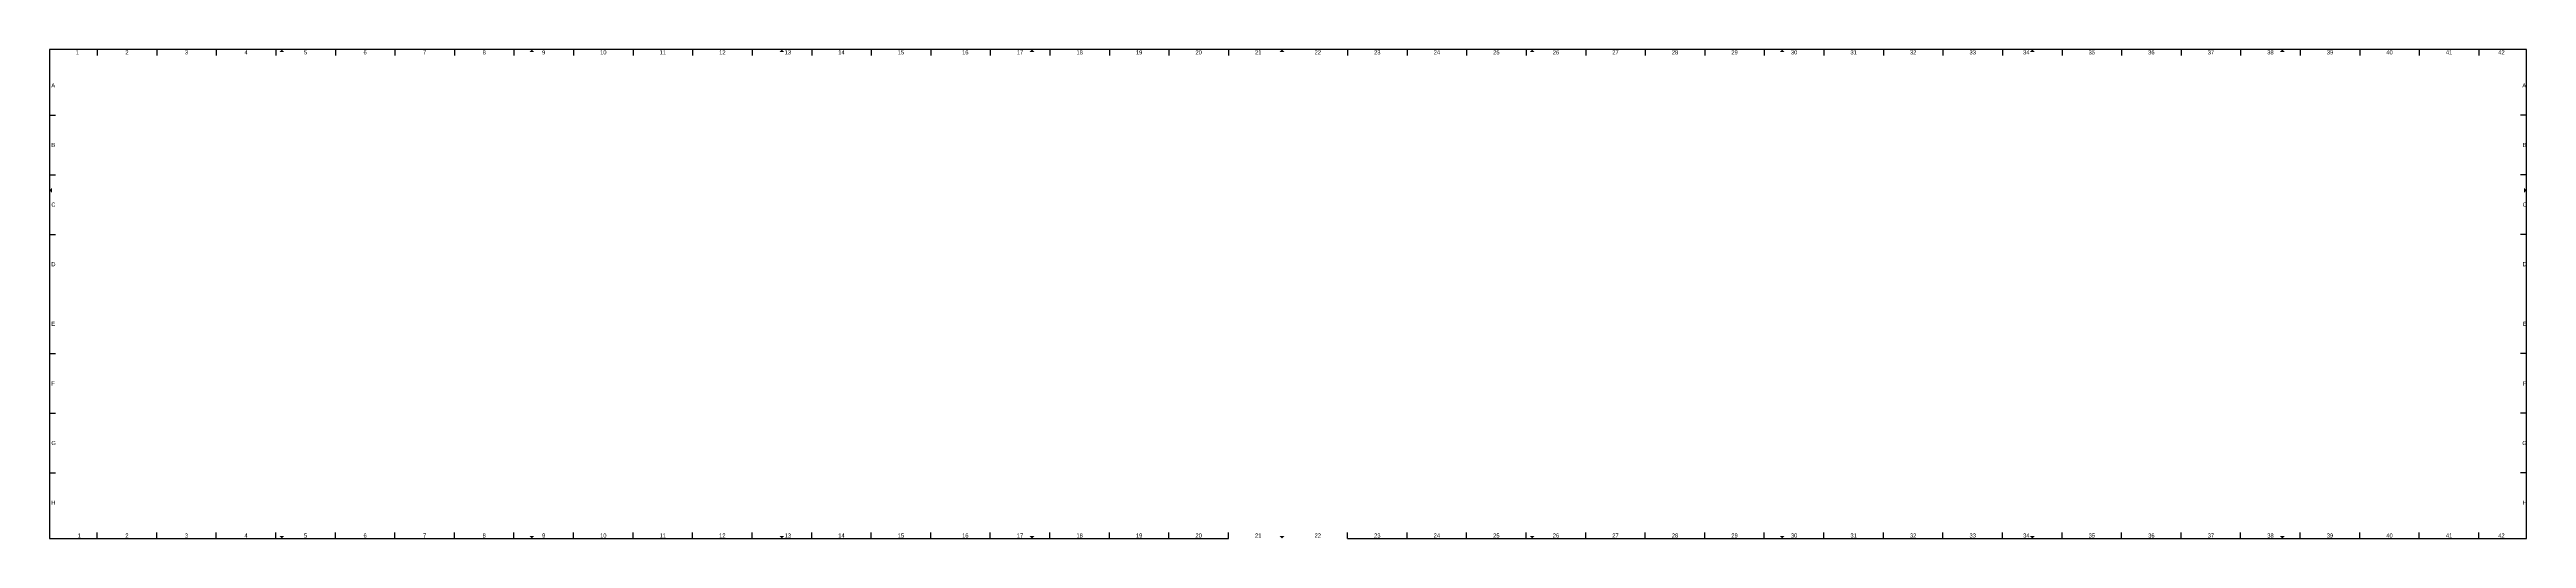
# Model space of a CAD drawing. Extents: x -5 to 2075, y -5 to 405.
import ezdxf
from ezdxf.enums import TextEntityAlignment as Align

# ---------------------------------------------------------------- set-up
doc = ezdxf.new("R2010")
doc.units = 0
doc.layers.add('to-xx-rooster', color=7, linetype='CONTINUOUS', lineweight=25)
doc.layers.add('to-xx-vouwmerk', color=7, linetype='CONTINUOUS', lineweight=18)
doc.styles.add('RTW_ISO', font='iso-rtw.shx')

msp = doc.modelspace()

# ---------------------------------------------------------------- hatches: boundary and pattern name
at = {"layer": 'to-xx-vouwmerk'}
for points in [[(192, 403), (190, 405), (188, 403)], [(402, 403), (400, 405), (398, 403)], [(612, 403), (610, 405), (608, 403)], [(822, 403), (820, 405), (818, 403)], [(1032, 403), (1030, 405), (1028, 403)], [(1242, 403), (1240, 405), (1238, 403)], [(1452, 403), (1450, 405), (1448, 403)], [(1662, 403), (1660, 405), (1658, 403)], [(1872, 403), (1870, 405), (1868, 403)], [(-3, 289), (-5, 287), (-3, 285)], [(2073, 285), (2075, 287), (2073, 289)], [(188, -3), (190, -5), (192, -3)], [(398, -3), (400, -5), (402, -3)], [(608, -3), (610, -5), (612, -3)], [(818, -3), (820, -5), (822, -3)], [(1028, -3), (1030, -5), (1032, -3)], [(1238, -3), (1240, -5), (1242, -3)], [(1448, -3), (1450, -5), (1452, -3)], [(1658, -3), (1660, -5), (1662, -3)], [(1868, -3), (1870, -5), (1872, -3)]]:
    msp.add_hatch(color=256, dxfattribs=at).paths.add_polyline_path(points)

# ---------------------------------------------------------------- linework, layer by layer
at = {"layer": 'to-xx-rooster'}
for p, q in [((-5, 405), (-5, -5)), ((2075, 405), (-5, 405)), ((35, 405), (35, 400)), ((85, 405), (85, 400)), ((135, 405), (135, 400)), ((185, 405), (185, 400)), ((235, 405), (235, 400)), ((285, 405), (285, 400)), ((335, 405), (335, 400)), ((385, 405), (385, 400)), ((435, 405), (435, 400)), ((485, 405), (485, 400)), ((535, 405), (535, 400)), ((585, 405), (585, 400)), ((635, 405), (635, 400)), ((685, 405), (685, 400)), ((735, 405), (735, 400)), ((785, 405), (785, 400)), ((835, 405), (835, 400)), ((885, 405), (885, 400)), ((935, 405), (935, 400)), ((985, 405), (985, 400)), ((1085, 405), (1085, 400)), ((1135, 405), (1135, 400)), ((1185, 405), (1185, 400)), ((1235, 405), (1235, 400)), ((1285, 405), (1285, 400)), ((1335, 405), (1335, 400)), ((1385, 405), (1385, 400)), ((1435, 405), (1435, 400)), ((1485, 405), (1485, 400)), ((1535, 405), (1535, 400)), ((1585, 405), (1585, 400)), ((1635, 405), (1635, 400)), ((1685, 405), (1685, 400)), ((1735, 405), (1735, 400)), ((1785, 405), (1785, 400)), ((1835, 405), (1835, 400)), ((1885, 405), (1885, 400)), ((1935, 405), (1935, 400)), ((1985, 405), (1985, 400)), ((2035, 405), (2035, 400)), ((2075, -5), (2075, 405)), ((-5, 350), (0, 350)), ((2075, 350), (2070, 350)), ((-5, 300), (0, 300)), ((2075, 300), (2070, 300)), ((-5, 250), (0, 250)), ((2075, 250), (2070, 250)), ((-5, 150), (0, 150)), ((2075, 150), (2070, 150)), ((-5, 100), (0, 100)), ((2075, 100), (2070, 100)), ((-5, 50), (0, 50)), ((2075, 50), (2070, 50)), ((35, -5), (35, 0)), ((85, -5), (85, 0)), ((135, -5), (135, 0)), ((185, -5), (185, 0)), ((235, -5), (235, 0)), ((285, -5), (285, 0)), ((335, -5), (335, 0)), ((385, -5), (385, 0)), ((435, -5), (435, 0)), ((485, -5), (485, 0)), ((535, -5), (535, 0)), ((585, -5), (585, 0)), ((635, -5), (635, 0)), ((685, -5), (685, 0)), ((735, -5), (735, 0)), ((785, -5), (785, 0)), ((835, -5), (835, 0)), ((885, -5), (885, 0)), ((935, -5), (935, 0)), ((985, -5), (985, 0)), ((1085, -5), (1085, 0)), ((1135, -5), (1135, 0)), ((1185, -5), (1185, 0)), ((1235, -5), (1235, 0)), ((1285, -5), (1285, 0)), ((1335, -5), (1335, 0)), ((1385, -5), (1385, 0)), ((1435, -5), (1435, 0)), ((1485, -5), (1485, 0)), ((1535, -5), (1535, 0)), ((1585, -5), (1585, 0)), ((1635, -5), (1635, 0)), ((1685, -5), (1685, 0)), ((1735, -5), (1735, 0)), ((1785, -5), (1785, 0)), ((1835, -5), (1835, 0)), ((1885, -5), (1885, 0)), ((1935, -5), (1935, 0)), ((1985, -5), (1985, 0)), ((2035, -5), (2035, 0)), ((-5, -5), (985, -5)), ((1085, -5), (2075, -5))]:
    msp.add_line(p, q, dxfattribs=at)

# ---------------------------------------------------------------- texts
at = {"layer": 'to-xx-rooster', "style": 'RTW_ISO'}
for s, p in [('1', (18.4, 399.9)), ('2', (60, 399.9)), ('3', (110, 399.9)), ('4', (160, 399.9)), ('5', (210, 399.9)), ('6', (260, 399.9)), ('7', (310, 399.9)), ('8', (360, 399.9)), ('9', (410, 399.9)), ('10', (460, 399.9)), ('11', (510, 399.9)), ('12', (560, 399.9)), ('13', (615, 399.9)), ('14', (660, 399.9)), ('15', (710, 399.9)), ('16', (764, 399.9)), ('17', (810, 399.9)), ('18', (860, 399.9)), ('19', (910, 399.9)), ('20', (960, 399.9)), ('21', (1010, 399.9)), ('22', (1060, 399.9)), ('23', (1110, 399.9)), ('24', (1160, 399.9)), ('25', (1210, 399.9)), ('26', (1260, 399.9)), ('27', (1310, 399.9)), ('28', (1360, 399.9)), ('29', (1410, 399.9)), ('30', (1460, 399.9)), ('31', (1510, 399.9)), ('32', (1560, 399.9)), ('33', (1610, 399.9)), ('34', (1655, 399.9)), ('35', (1710, 399.9)), ('36', (1760, 399.9)), ('37', (1810, 399.9)), ('38', (1860, 399.9)), ('39', (1910, 399.9)), ('40', (1960, 399.9)), ('41', (2010, 399.9)), ('42', (2054, 399.9)), ('1', (19.9, -5.4)), ('2', (60, -5.4)), ('3', (110, -5.4)), ('4', (160, -5.4)), ('5', (210, -5.4)), ('6', (260, -5.4)), ('7', (310, -5.4)), ('8', (360, -5.4)), ('9', (410, -5.4)), ('10', (460, -5.4)), ('11', (510, -5.4)), ('12', (560, -5.4)), ('13', (615, -5.4)), ('14', (660, -5.4)), ('15', (710, -5.4)), ('16', (764, -5.4)), ('17', (810, -5.4)), ('18', (860, -5.4)), ('19', (910, -5.4)), ('20', (960, -5.4)), ('21', (1010, -5.4)), ('22', (1060, -5.4)), ('23', (1110, -5.4)), ('24', (1160, -5.4)), ('25', (1210, -5.4)), ('26', (1260, -5.4)), ('27', (1310, -5.4)), ('28', (1360, -5.4)), ('29', (1410, -5.4)), ('30', (1460, -5.4)), ('31', (1510, -5.4)), ('32', (1560, -5.4)), ('33', (1610, -5.4)), ('34', (1655, -5.4)), ('35', (1710, -5.4)), ('36', (1760, -5.4)), ('37', (1810, -5.4)), ('38', (1860, -5.4)), ('39', (1910, -5.4)), ('40', (1960, -5.4)), ('41', (2010, -5.4)), ('42', (2054, -5.4))]:
    msp.add_text(s, height=3.5, dxfattribs=at).set_placement(p, align=Align.BOTTOM_CENTER)
for s, p in [('A', (-3.5, 375)), ('A', (2071.5, 375)), ('B', (-3.5, 325)), ('B', (2071.8, 325)), ('C', (-3.5, 275)), ('C', (2071.8, 275)), ('D', (-3.5, 225)), ('D', (2071.8, 225)), ('E', (-3.5, 175)), ('E', (2072, 175)), ('F', (-3.5, 125)), ('F', (2072, 125)), ('G', (-3.5, 75)), ('G', (2071.5, 75)), ('H', (-3.5, 25)), ('H', (2071.8, 25))]:
    msp.add_text(s, height=3.5, dxfattribs=at).set_placement(p, align=Align.MIDDLE_LEFT)

doc.saveas('drawing.dxf')
